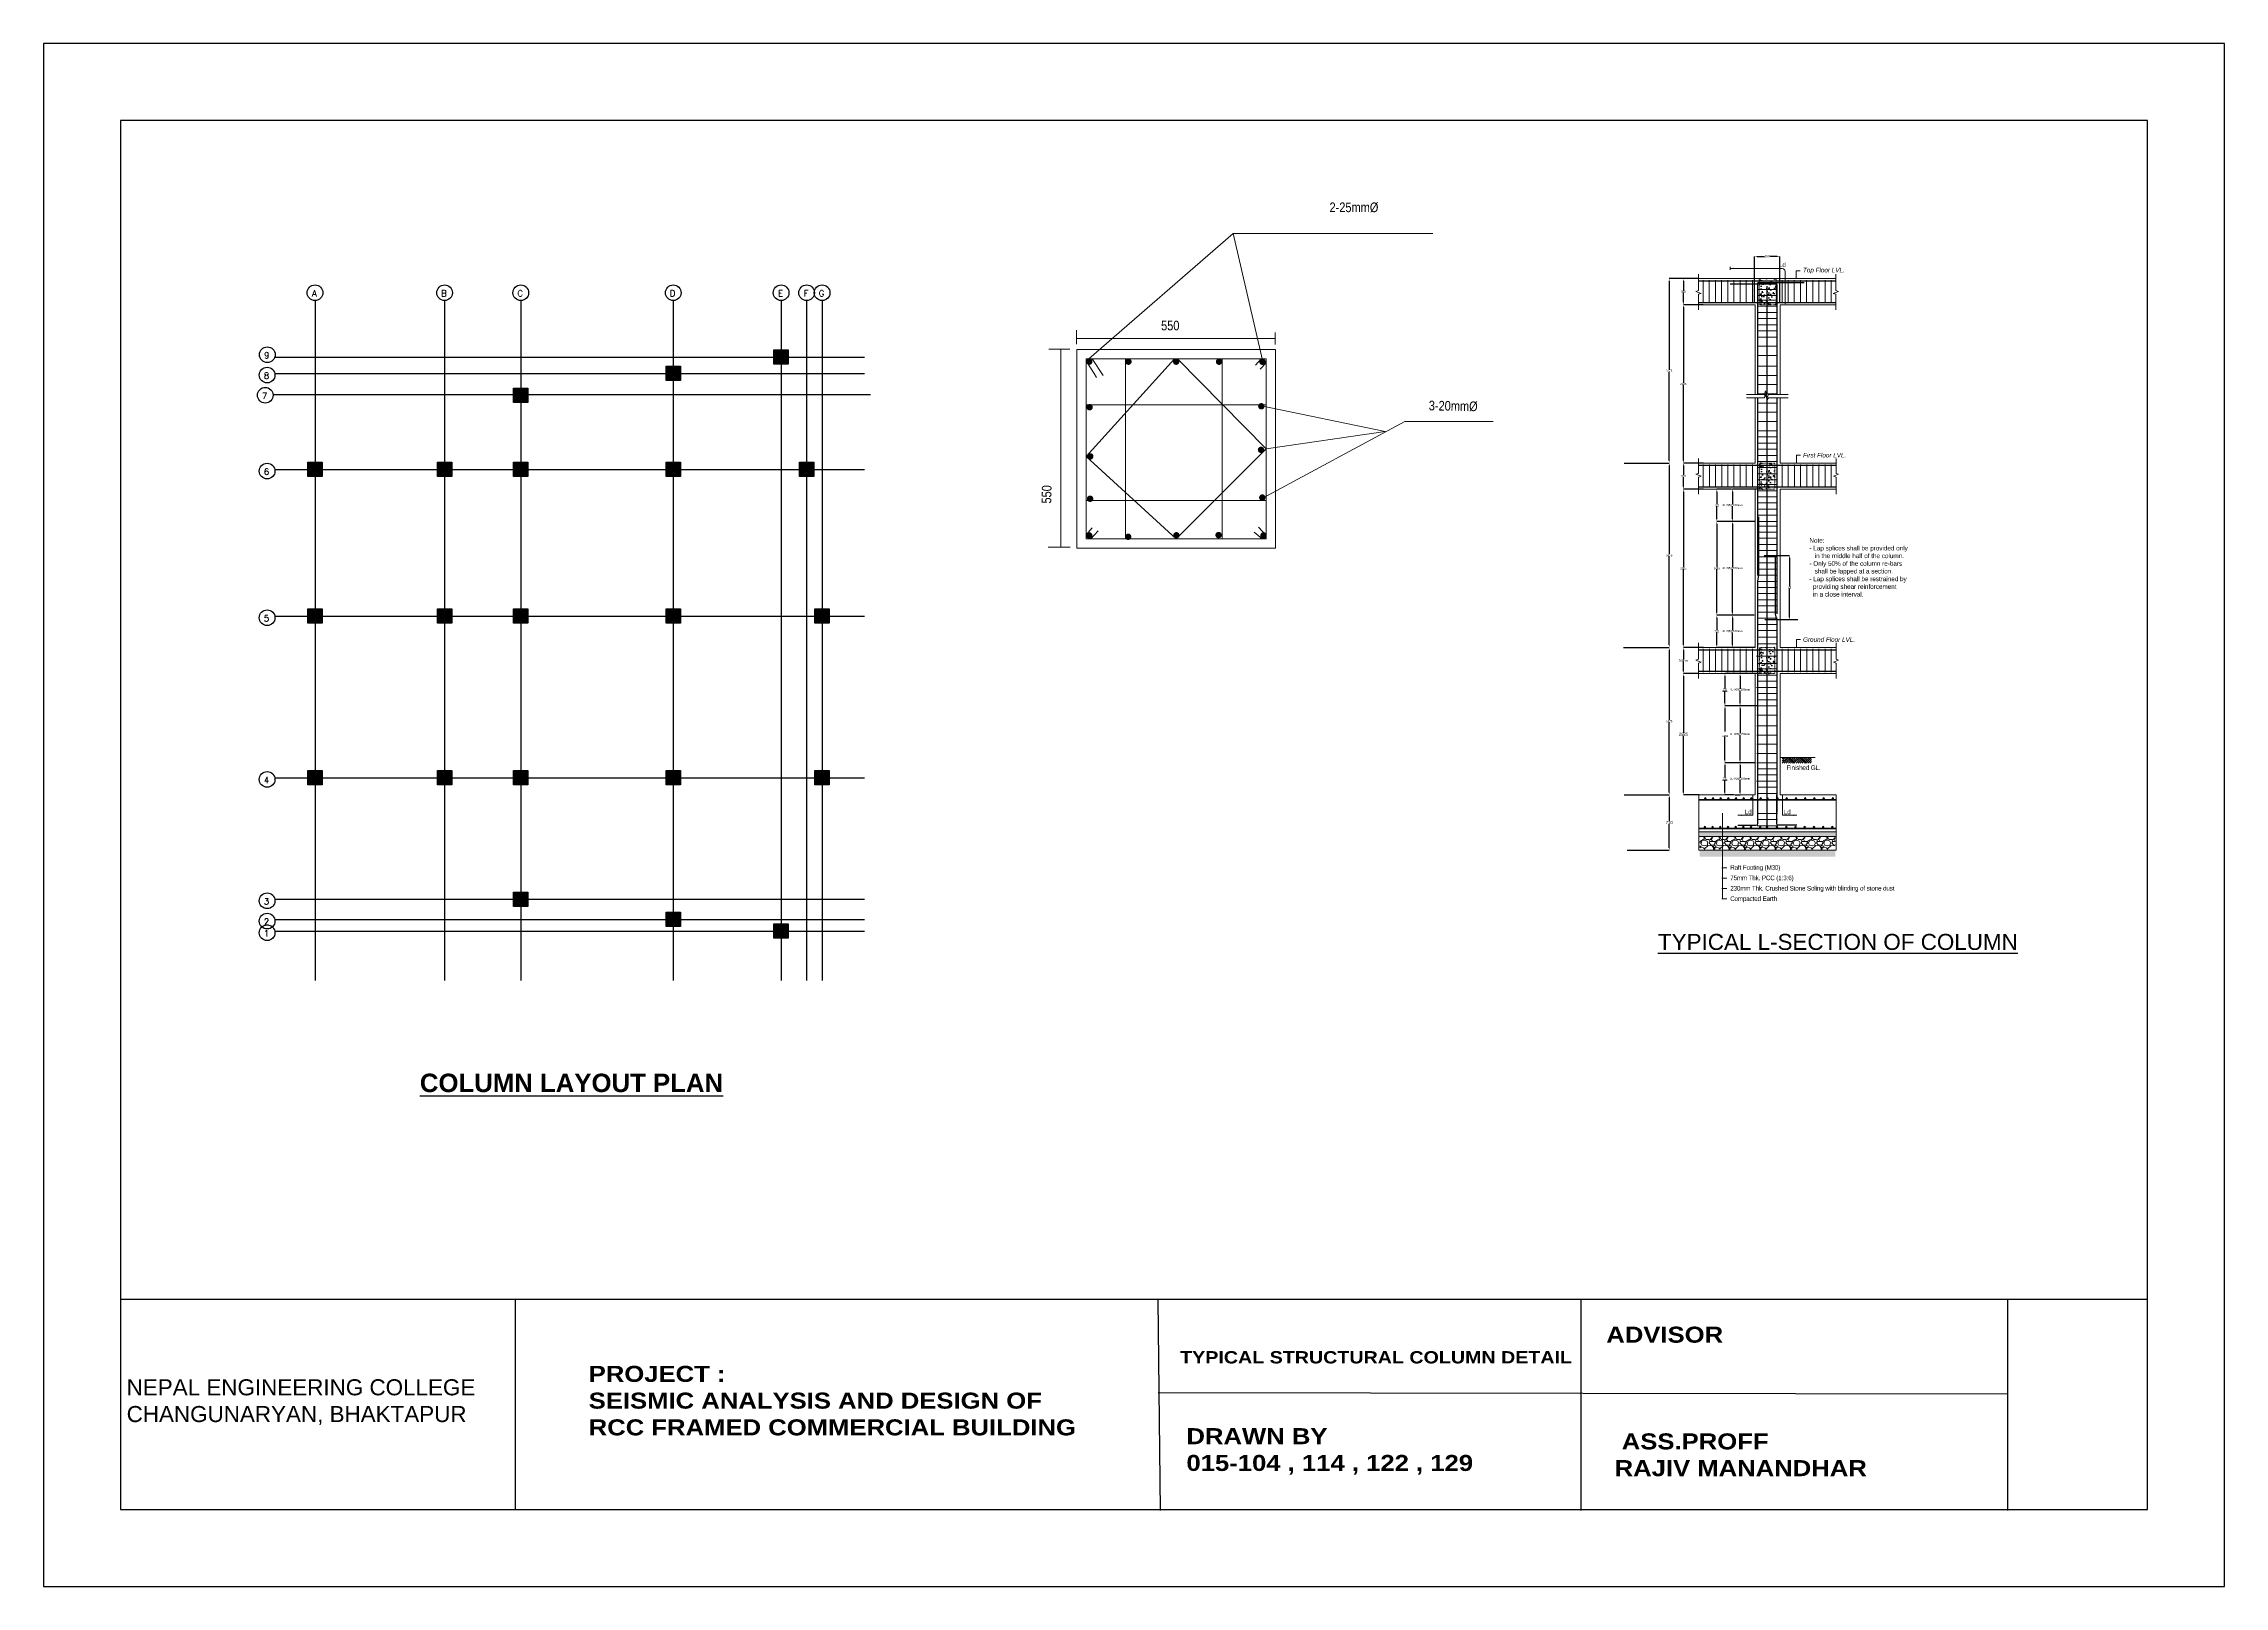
# Model space of a CAD drawing. Header units: inches. Extents: x -301229 to 1083107, y -854236 to 21026.
# Drawn here: x 691643 to 776819, y -345650 to -285418 of the extents above; entities that cross this region are included whole.
import ezdxf
from ezdxf.enums import TextEntityAlignment as Align

# ---------------------------------------------------------------- set-up
doc = ezdxf.new("R2010")
doc.units = ezdxf.units.IN
doc.header["$MEASUREMENT"] = 0
doc.linetypes.add('ACAD_ISO03W100', pattern=[30, 12, -18])
for name, color, linetype, lineweight in [('00_Beam', 30, 'Continuous', 18), ('00_Beam rebar', 5, 'Continuous', 30), ('00_Column rebar', 221, 'Continuous', 30), ('0_Dimension', 72, 'Continuous', 9), ('0_Hatch', 8, 'Continuous', 0), ('0_Raft', 202, 'Continuous', 18), ('0_Rebar-Raft', 11, 'Continuous', 35), ('0_Slab section', 21, 'Continuous', 15), ('0_Stirrup single line', 61, 'Continuous', 9), ('COLUMN', 2, 'Continuous', 9), ('dimension', 25, 'Continuous', 20), ('H-HATCH', 9, 'Continuous', 5), ('Rebar', 90, 'Continuous', 25), ('T-TEXT', 94, 'Continuous', 15), ('wall', 10, 'Continuous', 30)]:
    doc.layers.add(name, color=color, linetype=linetype, lineweight=lineweight)
doc.layers.add('00_Text', color=30, linetype='Continuous')
doc.layers.add('HATCH', color=7, linetype='Continuous')
doc.styles.add('A3GEN 1--100 0.125', font='simplex.shx', dxfattribs={"height": 5})
doc.styles.add('PUMORI', font='ARIALN.TTF')
doc.styles.add('ramon', font='arial.ttf')
doc.dimstyles.new('1_4', dxfattribs={"dimscale": 4, "dimtxt": 0.8, "dimasz": 0.5, "dimexe": 0.5, "dimexo": 1, "dimgap": 0.25, "dimtad": 1, "dimtoh": 1, "dimdec": 0, "dimzin": 3, "dimdsep": 46, "dimlunit": 3, "dimtxsty": 'PUMORI', "dimblk": 'DOTSMALL', "dimcen": 0, "dimclrd": 5, "dimclre": 5, "dimclrt": 1, "dimadec": 0, "dimazin": 0, "dimtfac": 1, "dimtdec": 0, "dimtix": 1, "dimtmove": 1, "dimatfit": 1, "dimfxl": 0.5, "dimfxlon": 1, "dimfrac": 2, "dimtolj": 1, "dimtzin": 0, "dimlwd": 5, "dimlwe": 5, "dimarcsym": 0})
doc.dimstyles.new('30 scale', dxfattribs={"dimtxt": 80, "dimasz": 100, "dimexe": 0.18, "dimexo": 0.0625, "dimgap": 0.09, "dimtad": 0, "dimtih": 1, "dimtoh": 1, "dimdec": 0, "dimlfac": 0.0333, "dimzin": 0, "dimdsep": 46, "dimlunit": 4, "dimtxsty": 'Standard', "dimcen": 0.09, "dimadec": 0, "dimazin": 0, "dimtfac": 1, "dimtdec": 0, "dimtofl": 0, "dimtmove": 0, "dimatfit": 3, "dimfxl": 1, "dimtolj": 1, "dimtzin": 0, "dimarcsym": 0})

# ---------------------------------------------------------------- blocks, each defined once
blk = doc.blocks.new('20d')
at = {"layer": 'H-HATCH'}
blk.add_hatch(color=256, dxfattribs=at).paths.add_polyline_path([(0.5, 0, 1), (-0.5, 0, 1)])
at = {"color": 1}
blk.add_circle((0, 0), 0.5, dxfattribs=at)
blk = doc.blocks.new('*D27')
at = {"layer": '0_Dimension', "color": 0, "lineweight": -2, "transparency": 16777216}
for p, q in [((753351, -308993), (755136, -308993)), ((755136, -309093), (755136, -311832)), ((755136, -314652), (755136, -311912)), ((753370, -314752), (755136, -314752))]:
    blk.add_line(p, q, dxfattribs=at)
at = {"layer": '0_Dimension', "color": 0, "transparency": 16777216}
for points in [[(755120, -309093), (755153, -309093), (755136, -308993)], [(755120, -314652), (755153, -314652), (755136, -314752)]]:
    blk.add_solid(points, dxfattribs=at)
at = {"layer": 'Defpoints', "color": 0, "transparency": 16777216}
for p in [(753351, -308993), (755136, -308993), (753369, -314752)]:
    blk.add_point(p, dxfattribs=at)
at = {"layer": '0_Dimension', "color": 0, "transparency": 16777216, "insert": (755136, -311872), "char_height": 80, "attachment_point": 5}
blk.add_mtext('\\A1;3475', dxfattribs=at)
blk = doc.blocks.new('*D28')
at = {"layer": '0_Dimension', "color": 0, "lineweight": -2, "transparency": 16777216}
for p, q in [((753370, -301793), (755136, -301793)), ((755136, -301893), (755136, -305353)), ((755136, -308893), (755136, -305433)), ((753370, -308993), (755136, -308993))]:
    blk.add_line(p, q, dxfattribs=at)
at = {"layer": '0_Dimension', "color": 0, "transparency": 16777216}
for points in [[(755120, -301893), (755153, -301893), (755136, -301793)], [(755120, -308893), (755153, -308893), (755136, -308993)]]:
    blk.add_solid(points, dxfattribs=at)
at = {"layer": 'Defpoints', "color": 0, "transparency": 16777216}
for p in [(753369, -301793), (755136, -301793), (753369, -308993)]:
    blk.add_point(p, dxfattribs=at)
at = {"layer": '0_Dimension', "color": 0, "transparency": 16777216, "insert": (755136, -305393), "char_height": 80, "attachment_point": 5}
blk.add_mtext('\\A1;3475', dxfattribs=at)
blk = doc.blocks.new('Gl')
for p, q in [((1, 0), (24.8, 0)), ((2.4, -4), (6.4, 0)), ((5.5, -0.9), (4.6, 0)), ((10.4, -4), (6.4, 0)), ((11.6, -2.8), (8.7, 0)), ((10.4, -4), (14.4, 0)), ((13, -1.4), (11.6, 0)), ((13.7, -0.7), (13, 0)), ((18.4, -4), (14.4, 0)), ((19.6, -2.8), (16.7, 0)), ((18.4, -4), (22.4, 0)), ((21, -1.4), (19.6, 0)), ((21.7, -0.7), (21, 0)), ((4.1, -2.3), (2.4, -0.6)), ((3.4, -3), (2.4, -2)), ((2.7, -3.7), (2.4, -3.4)), ((4.8, -1.6), (3.2, 0)), ((3.8, -4), (7.1, -0.7)), ((5.2, -4), (7.8, -1.4)), ((6.6, -4), (8.5, -2.1)), ((10.9, -3.5), (7.3, 0)), ((8, -4), (9.2, -2.8)), ((9.5, -4), (9.9, -3.5)), ((12.3, -2.1), (10.1, 0)), ((11.8, -4), (15.1, -0.7)), ((13.2, -4), (15.8, -1.4)), ((14.6, -4), (16.5, -2.1)), ((18.9, -3.5), (15.3, 0)), ((16, -4), (17.2, -2.8)), ((17.5, -4), (17.9, -3.5)), ((20.3, -2.1), (18.1, 0)), ((19.8, -4), (22.4, -1.4)), ((21.2, -4), (22.4, -2.8))]:
    blk.add_line(p, q)
blk = doc.blocks.new('_DotSmall')
at = {"color": 0, "linetype": 'ByBlock', "const_width": 0.5}
blk.add_lwpolyline([(-0.0625, 0, 1), (0.0625, 0, 1)], format="xyb", close=True, dxfattribs=at)
blk = doc.blocks.new('*D29')
at = {"layer": '0_Dimension', "color": 0, "lineweight": -2, "transparency": 16777216}
for p, q in [((756281, -310013), (755691, -310013)), ((755691, -310113), (755691, -312322)), ((755691, -314652), (755691, -312442)), ((756299, -314752), (755691, -314752))]:
    blk.add_line(p, q, dxfattribs=at)
at = {"layer": '0_Dimension', "color": 0, "transparency": 16777216}
for points in [[(755674, -310113), (755707, -310113), (755691, -310013)], [(755674, -314652), (755707, -314652), (755691, -314752)]]:
    blk.add_solid(points, dxfattribs=at)
at = {"layer": 'Defpoints', "color": 0, "transparency": 16777216}
for p in [(755691, -310013), (756281, -310013), (756299, -314752)]:
    blk.add_point(p, dxfattribs=at)
at = {"layer": '0_Dimension', "color": 0, "transparency": 16777216, "insert": (755691, -312382), "char_height": 80, "attachment_point": 5}
blk.add_mtext('\\A1;{\\H1.5x;2925}', dxfattribs=at)
blk = doc.blocks.new('*D30')
at = {"layer": '0_Dimension', "color": 0, "lineweight": -2, "transparency": 16777216}
for p, q in [((756468, -302813), (755691, -302813)), ((755691, -302913), (755691, -305863)), ((755691, -308893), (755691, -305943)), ((756468, -308993), (755691, -308993))]:
    blk.add_line(p, q, dxfattribs=at)
at = {"layer": '0_Dimension', "color": 0, "transparency": 16777216}
for points in [[(755674, -302913), (755707, -302913), (755691, -302813)], [(755674, -308893), (755707, -308893), (755691, -308993)]]:
    blk.add_solid(points, dxfattribs=at)
at = {"layer": 'Defpoints', "color": 0, "transparency": 16777216}
for p in [(755691, -302813), (756468, -302813), (756468, -308993)]:
    blk.add_point(p, dxfattribs=at)
at = {"layer": '0_Dimension', "color": 0, "transparency": 16777216, "insert": (755691, -305903), "char_height": 80, "attachment_point": 5}
blk.add_mtext('\\A1;2925', dxfattribs=at)
blk = doc.blocks.new('*D31')
at = {"layer": '0_Dimension', "color": 0, "lineweight": -2, "transparency": 16777216}
for p, q in [((756464, -295613), (755687, -295613)), ((755687, -295713), (755687, -298663)), ((755687, -301693), (755687, -298743)), ((756468, -301793), (755687, -301793))]:
    blk.add_line(p, q, dxfattribs=at)
at = {"layer": '0_Dimension', "color": 0, "transparency": 16777216}
for points in [[(755671, -295713), (755704, -295713), (755687, -295613)], [(755671, -301693), (755704, -301693), (755687, -301793)]]:
    blk.add_solid(points, dxfattribs=at)
at = {"layer": 'Defpoints', "color": 0, "transparency": 16777216}
for p in [(755687, -295613), (756464, -295613), (756468, -301793)]:
    blk.add_point(p, dxfattribs=at)
at = {"layer": '0_Dimension', "color": 0, "transparency": 16777216, "insert": (755687, -298703), "char_height": 80, "attachment_point": 5}
blk.add_mtext('\\A1;2925', dxfattribs=at)
blk = doc.blocks.new('*D32')
at = {"layer": '0_Dimension', "color": 0, "lineweight": -2, "transparency": 16777216}
for p, q in [((758565, -311273), (757312, -311273)), ((757313, -311373), (757313, -312276)), ((757313, -313392), (757313, -312489)), ((758489, -313492), (757312, -313492))]:
    blk.add_line(p, q, dxfattribs=at)
at = {"layer": '0_Dimension', "color": 0, "transparency": 16777216}
for points in [[(757296, -311373), (757329, -311373), (757313, -311273)], [(757296, -313392), (757329, -313392), (757313, -313492)]]:
    blk.add_solid(points, dxfattribs=at)
at = {"layer": 'Defpoints', "color": 0, "transparency": 16777216}
for p in [(757313, -311273), (758565, -311273), (758489, -313492)]:
    blk.add_point(p, dxfattribs=at)
at = {"layer": '0_Dimension', "color": 0, "transparency": 16777216, "insert": (757313, -312382), "char_height": 80, "attachment_point": 5}
blk.add_mtext('\\A1;{\\fArial Narrow|b0|i0|c0|p34;\\L\\P}1463', dxfattribs=at)
blk = doc.blocks.new('*D33')
at = {"layer": '0_Dimension', "color": 0, "lineweight": -2, "transparency": 16777216}
for p, q in [((758565, -311273), (757901, -311273)), ((757901, -311373), (757901, -312342)), ((757901, -313392), (757901, -312422)), ((758489, -313492), (757901, -313492))]:
    blk.add_line(p, q, dxfattribs=at)
at = {"layer": '0_Dimension', "color": 0, "transparency": 16777216}
for points in [[(757884, -311373), (757918, -311373), (757901, -311273)], [(757884, -313392), (757918, -313392), (757901, -313492)]]:
    blk.add_solid(points, dxfattribs=at)
at = {"layer": 'Defpoints', "color": 0, "transparency": 16777216}
for p in [(757901, -311273), (758565, -311273), (758489, -313492)]:
    blk.add_point(p, dxfattribs=at)
at = {"layer": '0_Dimension', "color": 0, "transparency": 16777216, "insert": (757901, -312382), "char_height": 80, "attachment_point": 5}
blk.add_mtext('\\A1;4L-8%%C@150mm', dxfattribs=at)
blk = doc.blocks.new('*D34')
at = {"layer": '0_Dimension', "color": 0, "lineweight": -2, "transparency": 16777216}
for p, q in [((758489, -313492), (757312, -313492)), ((757313, -313592), (757313, -314074)), ((757313, -314652), (757313, -314170)), ((757648, -314752), (757312, -314752))]:
    blk.add_line(p, q, dxfattribs=at)
at = {"layer": '0_Dimension', "color": 0, "transparency": 16777216}
for points in [[(757296, -313592), (757329, -313592), (757313, -313492)], [(757296, -314652), (757329, -314652), (757313, -314752)]]:
    blk.add_solid(points, dxfattribs=at)
at = {"layer": 'Defpoints', "color": 0, "transparency": 16777216}
for p in [(758489, -313492), (757313, -314752), (757648, -314752)]:
    blk.add_point(p, dxfattribs=at)
at = {"layer": '0_Dimension', "color": 0, "transparency": 16777216, "insert": (757313, -314122), "char_height": 80, "attachment_point": 5}
blk.add_mtext('\\A1;{\\fArial Narrow|b0|i1|c0|p34;\\L731}', dxfattribs=at)
blk = doc.blocks.new('*D35')
at = {"layer": '0_Dimension', "color": 0, "lineweight": -2, "transparency": 16777216}
for p, q in [((758489, -313492), (757901, -313492)), ((757901, -313592), (757901, -314082)), ((757901, -314652), (757901, -314162)), ((757713, -314752), (757901, -314752))]:
    blk.add_line(p, q, dxfattribs=at)
at = {"layer": '0_Dimension', "color": 0, "transparency": 16777216}
for points in [[(757884, -313592), (757918, -313592), (757901, -313492)], [(757884, -314652), (757918, -314652), (757901, -314752)]]:
    blk.add_solid(points, dxfattribs=at)
at = {"layer": 'Defpoints', "color": 0, "transparency": 16777216}
for p in [(758489, -313492), (757713, -314752), (757901, -314752)]:
    blk.add_point(p, dxfattribs=at)
at = {"layer": '0_Dimension', "color": 0, "transparency": 16777216, "insert": (757901, -314122), "char_height": 80, "attachment_point": 5}
blk.add_mtext('\\A1;4L-8%%C@100mm', dxfattribs=at)
blk = doc.blocks.new('*D36')
at = {"layer": '0_Dimension', "color": 0, "lineweight": -2, "transparency": 16777216}
for p, q in [((758714, -310013), (757312, -310013)), ((757313, -310113), (757313, -310594)), ((757313, -311173), (757313, -310691)), ((758565, -311273), (757312, -311273))]:
    blk.add_line(p, q, dxfattribs=at)
at = {"layer": '0_Dimension', "color": 0, "transparency": 16777216}
for points in [[(757296, -310113), (757329, -310113), (757313, -310013)], [(757296, -311173), (757329, -311173), (757313, -311273)]]:
    blk.add_solid(points, dxfattribs=at)
at = {"layer": 'Defpoints', "color": 0, "transparency": 16777216}
for p in [(758714, -310013), (757313, -311273), (758565, -311273)]:
    blk.add_point(p, dxfattribs=at)
at = {"layer": '0_Dimension', "color": 0, "transparency": 16777216, "insert": (757313, -310643), "char_height": 80, "attachment_point": 5}
blk.add_mtext('\\A1;{\\fArial Narrow|b0|i1|c0|p34;\\L731}', dxfattribs=at)
blk = doc.blocks.new('*D37')
at = {"layer": '0_Dimension', "color": 0, "lineweight": -2, "transparency": 16777216}
for p, q in [((758475, -310013), (757901, -310013)), ((757901, -310113), (757901, -310603)), ((757901, -311173), (757901, -310683)), ((758565, -311273), (757901, -311273))]:
    blk.add_line(p, q, dxfattribs=at)
at = {"layer": '0_Dimension', "color": 0, "transparency": 16777216}
for points in [[(757884, -310113), (757918, -310113), (757901, -310013)], [(757884, -311173), (757918, -311173), (757901, -311273)]]:
    blk.add_solid(points, dxfattribs=at)
at = {"layer": 'Defpoints', "color": 0, "transparency": 16777216}
for p in [(758475, -310013), (757901, -311273), (758565, -311273)]:
    blk.add_point(p, dxfattribs=at)
at = {"layer": '0_Dimension', "color": 0, "transparency": 16777216, "insert": (757901, -310643), "char_height": 80, "attachment_point": 5}
blk.add_mtext('\\A1;4L-8%%C@100mm', dxfattribs=at)
blk = doc.blocks.new('*D38')
at = {"layer": '0_Dimension', "color": 0, "lineweight": -2, "transparency": 16777216}
for p, q in [((758475, -304073), (757602, -304073)), ((757602, -304173), (757602, -305863)), ((757602, -307633), (757602, -305943)), ((758457, -307733), (757602, -307733))]:
    blk.add_line(p, q, dxfattribs=at)
at = {"layer": '0_Dimension', "color": 0, "transparency": 16777216}
for points in [[(757585, -304173), (757619, -304173), (757602, -304073)], [(757585, -307633), (757619, -307633), (757602, -307733)]]:
    blk.add_solid(points, dxfattribs=at)
at = {"layer": 'Defpoints', "color": 0, "transparency": 16777216}
for p in [(757602, -304073), (758475, -304073), (758457, -307733)]:
    blk.add_point(p, dxfattribs=at)
at = {"layer": '0_Dimension', "color": 0, "transparency": 16777216, "insert": (757602, -305903), "char_height": 80, "attachment_point": 5}
blk.add_mtext('\\A1;4L-8%%C@150mm', dxfattribs=at)
blk = doc.blocks.new('*D39')
at = {"layer": '0_Dimension', "color": 0, "lineweight": -2, "transparency": 16777216}
for p, q in [((758457, -307733), (757602, -307733)), ((757602, -307833), (757602, -308323)), ((757602, -308893), (757602, -308403)), ((757937, -308993), (757602, -308993))]:
    blk.add_line(p, q, dxfattribs=at)
at = {"layer": '0_Dimension', "color": 0, "transparency": 16777216}
for points in [[(757585, -307833), (757619, -307833), (757602, -307733)], [(757585, -308893), (757619, -308893), (757602, -308993)]]:
    blk.add_solid(points, dxfattribs=at)
at = {"layer": 'Defpoints', "color": 0, "transparency": 16777216}
for p in [(758457, -307733), (757602, -308993), (757937, -308993)]:
    blk.add_point(p, dxfattribs=at)
at = {"layer": '0_Dimension', "color": 0, "transparency": 16777216, "insert": (757602, -308363), "char_height": 80, "attachment_point": 5}
blk.add_mtext('\\A1;4L-8%%C@100mm', dxfattribs=at)
blk = doc.blocks.new('*D40')
at = {"layer": '0_Dimension', "color": 0, "lineweight": -2, "transparency": 16777216}
for p, q in [((758699, -302813), (757602, -302813)), ((757602, -302913), (757602, -303403)), ((757602, -303973), (757602, -303483)), ((758475, -304073), (757602, -304073))]:
    blk.add_line(p, q, dxfattribs=at)
at = {"layer": '0_Dimension', "color": 0, "transparency": 16777216}
for points in [[(757585, -302913), (757619, -302913), (757602, -302813)], [(757585, -303973), (757619, -303973), (757602, -304073)]]:
    blk.add_solid(points, dxfattribs=at)
at = {"layer": 'Defpoints', "color": 0, "transparency": 16777216}
for p in [(758699, -302813), (757602, -304073), (758475, -304073)]:
    blk.add_point(p, dxfattribs=at)
at = {"layer": '0_Dimension', "color": 0, "transparency": 16777216, "insert": (757602, -303443), "char_height": 80, "attachment_point": 5}
blk.add_mtext('\\A1;4L-8%%C@100mm', dxfattribs=at)
blk = doc.blocks.new('*D41')
at = {"layer": '0_Dimension', "color": 0, "lineweight": -2, "transparency": 16777216}
for p, q in [((758457, -307733), (756994, -307733)), ((756994, -307833), (756994, -308323)), ((756994, -308893), (756994, -308403)), ((758475, -308993), (756994, -308993))]:
    blk.add_line(p, q, dxfattribs=at)
at = {"layer": '0_Dimension', "color": 0, "transparency": 16777216}
for points in [[(756977, -307833), (757011, -307833), (756994, -307733)], [(756977, -308893), (757011, -308893), (756994, -308993)]]:
    blk.add_solid(points, dxfattribs=at)
at = {"layer": 'Defpoints', "color": 0, "transparency": 16777216}
for p in [(756994, -307733), (758457, -307733), (758475, -308993)]:
    blk.add_point(p, dxfattribs=at)
at = {"layer": '0_Dimension', "color": 0, "transparency": 16777216, "insert": (756994, -308363), "char_height": 80, "attachment_point": 5}
blk.add_mtext('\\A1;731', dxfattribs=at)
blk = doc.blocks.new('*D42')
at = {"layer": '0_Dimension', "color": 0, "lineweight": -2, "transparency": 16777216}
for p, q in [((757558, -302813), (756994, -302813)), ((756994, -302913), (756994, -303403)), ((756994, -303973), (756994, -303483)), ((758475, -304073), (756994, -304073))]:
    blk.add_line(p, q, dxfattribs=at)
at = {"layer": '0_Dimension', "color": 0, "transparency": 16777216}
for points in [[(756977, -302913), (757011, -302913), (756994, -302813)], [(756977, -303973), (757011, -303973), (756994, -304073)]]:
    blk.add_solid(points, dxfattribs=at)
at = {"layer": 'Defpoints', "color": 0, "transparency": 16777216}
for p in [(756994, -302813), (757558, -302813), (758475, -304073)]:
    blk.add_point(p, dxfattribs=at)
at = {"layer": '0_Dimension', "color": 0, "transparency": 16777216, "insert": (756994, -303443), "char_height": 80, "attachment_point": 5}
blk.add_mtext('\\A1;731', dxfattribs=at)
blk = doc.blocks.new('*D24')
at = {"layer": '0_Dimension', "color": 0, "lineweight": -2, "transparency": 16777216}
for p, q in [((756277, -294593), (755133, -294593)), ((755133, -294693), (755133, -298153)), ((755133, -301693), (755133, -298233)), ((753370, -301793), (755133, -301793))]:
    blk.add_line(p, q, dxfattribs=at)
at = {"layer": '0_Dimension', "color": 0, "transparency": 16777216}
for points in [[(755116, -294693), (755149, -294693), (755133, -294593)], [(755116, -301693), (755149, -301693), (755133, -301793)]]:
    blk.add_solid(points, dxfattribs=at)
at = {"layer": 'Defpoints', "color": 0, "transparency": 16777216}
for p in [(755133, -294593), (756277, -294593), (753369, -301793)]:
    blk.add_point(p, dxfattribs=at)
at = {"layer": '0_Dimension', "color": 0, "transparency": 16777216, "insert": (755133, -298193), "char_height": 80, "attachment_point": 5}
blk.add_mtext('\\A1;3475', dxfattribs=at)
blk = doc.blocks.new('*D25')
at = {"layer": '0_Dimension', "color": 0, "lineweight": -2, "transparency": 16777216}
for p, q in [((758475, -304073), (756994, -304073)), ((756994, -304173), (756994, -305863)), ((756994, -307633), (756994, -305943)), ((758457, -307733), (756994, -307733))]:
    blk.add_line(p, q, dxfattribs=at)
at = {"layer": '0_Dimension', "color": 0, "transparency": 16777216}
for points in [[(756977, -304173), (757011, -304173), (756994, -304073)], [(756977, -307633), (757011, -307633), (756994, -307733)]]:
    blk.add_solid(points, dxfattribs=at)
at = {"layer": 'Defpoints', "color": 0, "transparency": 16777216}
for p in [(758475, -304073), (756994, -307733), (758457, -307733)]:
    blk.add_point(p, dxfattribs=at)
at = {"layer": '0_Dimension', "color": 0, "transparency": 16777216, "insert": (756994, -305903), "char_height": 80, "attachment_point": 5}
blk.add_mtext('\\A1;1463', dxfattribs=at)
blk = doc.blocks.new('*D26')
at = {"layer": '0_Dimension', "color": 0, "lineweight": -2, "transparency": 16777216}
for p, q in [((758472, -295509), (758472, -293724)), ((758572, -293724), (758862, -293724)), ((759352, -293724), (759062, -293724)), ((759452, -295509), (759452, -293724))]:
    blk.add_line(p, q, dxfattribs=at)
at = {"layer": '0_Dimension', "color": 0, "transparency": 16777216}
for points in [[(758572, -293707), (758572, -293740), (758472, -293724)], [(759352, -293707), (759352, -293740), (759452, -293724)]]:
    blk.add_solid(points, dxfattribs=at)
at = {"layer": 'Defpoints', "color": 0, "transparency": 16777216}
for p in [(759452, -293724), (758472, -295509), (759452, -295509)]:
    blk.add_point(p, dxfattribs=at)
at = {"layer": '0_Dimension', "color": 0, "transparency": 16777216, "insert": (758962, -293724), "char_height": 80, "attachment_point": 5}
blk.add_mtext('\\A1;550', dxfattribs=at)
blk = doc.blocks.new('*D43')
at = {"layer": '0_Dimension', "color": 0, "lineweight": -2, "ltscale": 0.25, "transparency": 16777216}
for p, q in [((753487, -314752), (755136, -314752)), ((755136, -314852), (755136, -315772)), ((755136, -316813), (755136, -315892)), ((753487, -316913), (755136, -316913))]:
    blk.add_line(p, q, dxfattribs=at)
at = {"layer": '0_Dimension', "color": 0, "ltscale": 0.25, "transparency": 16777216}
for points in [[(755120, -314852), (755153, -314852), (755136, -314752)], [(755120, -316813), (755153, -316813), (755136, -316913)]]:
    blk.add_solid(points, dxfattribs=at)
at = {"layer": 'Defpoints', "color": 0, "ltscale": 0.25, "transparency": 16777216}
for p in [(753487, -314752), (753487, -316913), (755136, -316913)]:
    blk.add_point(p, dxfattribs=at)
at = {"layer": '0_Dimension', "color": 0, "ltscale": 0.25, "transparency": 16777216, "insert": (755136, -315832), "char_height": 80, "attachment_point": 5}
blk.add_mtext('\\A1;{\\H1.5x;710}', dxfattribs=at)
blk = doc.blocks.new('*D44')
at = {"layer": '0_Dimension', "color": 0, "lineweight": -2, "ltscale": 0.25, "transparency": 16777216}
for p, q in [((756277, -294593), (755687, -294593)), ((755687, -294693), (755687, -295062)), ((755687, -295513), (755687, -295143)), ((756277, -295613), (755687, -295613))]:
    blk.add_line(p, q, dxfattribs=at)
at = {"layer": '0_Dimension', "color": 0, "ltscale": 0.25, "transparency": 16777216}
for points in [[(755671, -294693), (755704, -294693), (755687, -294593)], [(755671, -295513), (755704, -295513), (755687, -295613)]]:
    blk.add_solid(points, dxfattribs=at)
at = {"layer": 'Defpoints', "color": 0, "ltscale": 0.25, "transparency": 16777216}
for p in [(756277, -294593), (755687, -295613), (756277, -295613)]:
    blk.add_point(p, dxfattribs=at)
at = {"layer": '0_Dimension', "color": 0, "ltscale": 0.25, "transparency": 16777216, "insert": (755687, -295103), "char_height": 80, "attachment_point": 5}
blk.add_mtext('\\A1;550', dxfattribs=at)
blk = doc.blocks.new('*D45')
at = {"layer": '0_Dimension', "color": 0, "lineweight": -2, "ltscale": 0.25, "transparency": 16777216}
for p, q in [((756277, -301793), (755687, -301793)), ((755687, -301893), (755687, -302263)), ((755687, -302713), (755687, -302343)), ((756277, -302813), (755687, -302813))]:
    blk.add_line(p, q, dxfattribs=at)
at = {"layer": '0_Dimension', "color": 0, "ltscale": 0.25, "transparency": 16777216}
for points in [[(755671, -301893), (755704, -301893), (755687, -301793)], [(755671, -302713), (755704, -302713), (755687, -302813)]]:
    blk.add_solid(points, dxfattribs=at)
at = {"layer": 'Defpoints', "color": 0, "ltscale": 0.25, "transparency": 16777216}
for p in [(756277, -301793), (755687, -302813), (756277, -302813)]:
    blk.add_point(p, dxfattribs=at)
at = {"layer": '0_Dimension', "color": 0, "ltscale": 0.25, "transparency": 16777216, "insert": (755687, -302303), "char_height": 80, "attachment_point": 5}
blk.add_mtext('\\A1;550', dxfattribs=at)
blk = doc.blocks.new('*D46')
at = {"layer": '0_Dimension', "color": 0, "lineweight": -2, "ltscale": 0.25, "transparency": 16777216}
for p, q in [((756281, -308993), (755691, -308993)), ((755691, -309093), (755691, -309463)), ((755691, -309913), (755691, -309543)), ((756281, -310013), (755691, -310013))]:
    blk.add_line(p, q, dxfattribs=at)
at = {"layer": '0_Dimension', "color": 0, "ltscale": 0.25, "transparency": 16777216}
for points in [[(755674, -309093), (755707, -309093), (755691, -308993)], [(755674, -309913), (755707, -309913), (755691, -310013)]]:
    blk.add_solid(points, dxfattribs=at)
at = {"layer": 'Defpoints', "color": 0, "ltscale": 0.25, "transparency": 16777216}
for p in [(756281, -308993), (755691, -310013), (756281, -310013)]:
    blk.add_point(p, dxfattribs=at)
at = {"layer": '0_Dimension', "color": 0, "ltscale": 0.25, "transparency": 16777216, "insert": (755691, -309503), "char_height": 80, "attachment_point": 5}
blk.add_mtext('\\A1;550mm', dxfattribs=at)
blk = doc.blocks.new('*D47')
at = {"layer": '0_Dimension', "color": 0, "lineweight": -2, "transparency": 16777216}
for p, q in [((758839, -305397), (759839, -305397)), ((759839, -305497), (759839, -306615)), ((759839, -307813), (759839, -306695)), ((760154, -307913), (759839, -307913))]:
    blk.add_line(p, q, dxfattribs=at)
at = {"layer": '0_Dimension', "color": 0, "transparency": 16777216}
for points in [[(759822, -305497), (759855, -305497), (759839, -305397)], [(759822, -307813), (759855, -307813), (759839, -307913)]]:
    blk.add_solid(points, dxfattribs=at)
at = {"layer": 'Defpoints', "color": 0, "transparency": 16777216}
for p in [(758838, -305397), (759839, -307913), (760154, -307913)]:
    blk.add_point(p, dxfattribs=at)
at = {"layer": '0_Dimension', "color": 0, "transparency": 16777216, "insert": (759839, -306655), "char_height": 80, "attachment_point": 5}
blk.add_mtext('\\A1;Ld', dxfattribs=at)
blk = doc.blocks.new('col 14x14')
at = {"linetype": 'Continuous'}
h = blk.add_hatch(color=253, dxfattribs=at)
h.dxf.hatch_style = 1
h.paths.add_polyline_path([(-7, 7), (7, 7), (7, -7), (-7, -7)])
at = {"color": 3, "linetype": 'Continuous'}
blk.add_lwpolyline([(-7, 7), (7, 7), (7, -7), (-7, -7)], close=True, dxfattribs=at)
blk = doc.blocks.new('grid')
at = {"layer": 'wall', "color": 3}
blk.add_circle((0, 7.7), 7.66, dxfattribs=at)
at = {"color": 2, "linetype": 'Continuous', "style": 'A3GEN 1--100 0.125'}
blk.add_attdef('1', text='', height=6, dxfattribs=at).set_placement((-0.6, 7.1), align=Align.MIDDLE_CENTER)
blk = doc.blocks.new('25mm dia bar')
at = {"layer": '00_Beam rebar', "const_width": 0.5}
blk.add_lwpolyline([(-0.25, 0, 1), (0.25, 0, 1)], format="xyb", close=True, dxfattribs=at)

msp = doc.modelspace()

# ---------------------------------------------------------------- hatches: boundary and pattern name
at = {"layer": '0_Hatch'}
h = msp.add_hatch(dxfattribs=at)
h.set_pattern_fill('GRAVEL', color=256, scale=600, style=0)
h.set_pattern_definition([(228.0128, (-1017254.145, 529365.672), (-4799.9989393, -5400.000805), [80.7216, -7991.4528]), (184.9697, (-1017308.145, 529305.672), (7200.0006309, 599.9947842), [138.5208, -13713.555]), (132.5104, (-1017446.145, 529293.672), (5999.994431, -6600.0052043), [97.6728, -9669.6192]), (267.2737, (-1017680.145, 529143.672), (599.99761064, 12000.000177), [126.1428, -12488.1348]), (292.8337, (-1017686.145, 529017.672), (-3000.00594326, 7199.99784707), [123.693, -12245.6238]), (357.2737, (-1017638.145, 528903.672), (-12000.000177, 599.99761064), [126.1428, -12488.1348]), (37.6942, (-1017512.145, 528897.672), (-7800.00440737, -5999.9942431), [166.8174, -16514.9094]), (72.2553, (-1017380.145, 528999.672), (4200.00645762, 13199.99773874), [157.4928, -15591.7926]), (121.4296, (-1017332.145, 529149.672), (-4800.0049405, 7799.9970219), [126.57, -12530.4438]), (175.2364, (-1017398.145, 529257.67), (6600.0005678, -599.9949196), [144.4992, -7080.4578]), (222.3974, (-1017542.145, 529269.672), (-7200.00441064, -6599.9952492), [186.8688, -18500.025]), (138.8141, (-1017086.145, 529137.67), (-4200.0017681, 3599.998388), [63.7806, -6314.3064]), (171.4692, (-1017134.145, 529179.672), (7799.9989709, -1200.00474602), [121.3422, -12012.9066]), (225, (-1017254.14, 529197.67), (-7e-14, -600.00019), [84.8526, -763.6752]), (203.1986, (-1017296.145, 529269.67), (2999.9998384, 1200.0007952), [45.6948, -4523.769]), (291.8014, (-1017338.14, 529251.67), (-599.999946, 1800.000164), [64.6218, -3166.4772]), (30.9638, (-1017314.14, 529191.67), (1799.9988134, 1200.00149), [104.9574, -3393.6138]), (161.5651, (-1017224.14, 529245.67), (1200.00026, -599.999042), [75.8946, -1821.4722]), (16.3895, (-1017686.145, 529251.672), (6000.00131905, 1799.9956259), [106.32, -10525.707]), (70.3462, (-1017584.145, 529281.672), (-2399.9971484, -6600.0012814), [89.1966, -8830.4448]), (293.1986, (-1017224.145, 529365.67), (-1200.0007952, 2999.9998384), [91.389, -4478.0748]), (343.6105, (-1017188.145, 529281.672), (-6000.00131905, 1799.9956259), [106.32, -10525.707]), (339.444, (-1017686.145, 528879.67), (-3000.0011067, 1199.9975979), [102.528, -5023.8744]), (294.7751, (-1017590.145, 528843.672), (-2999.99531355, 6600.0020531), [85.9068, -8504.7858]), (66.8014, (-1017218.145, 528765.67), (1200.0007952, 2999.9998384), [91.389, -4478.0748]), (17.354, (-1017182.145, 528849.672), (-7800.00121146, -2399.99670136), [100.5786, -9957.2544]), (69.444, (-1017512.145, 528765.67), (-1199.9975979, -3000.0011067), [51.264, -5075.1384]), (101.3099, (-1017254.14, 528765.67), (-599.998579, 2400.000451), [30.594, -3028.8174]), (165.9638, (-1017260.14, 528795.67), (1800.000328, -599.998834), [123.693, -2350.17]), (186.009, (-1017380.145, 528825.672), (5999.99985054, 599.9995905), [114.63, -11348.3538]), (303.6901, (-1017314.14, 529137.67), (-600.000801, 1199.999735), [86.5332, -2076.7974]), (353.1572, (-1017266.145, 529065.672), (10199.9996193, -1200.00479875), [151.0764, -14956.5378]), (60.9454, (-1017116.145, 529047.67), (-2400.0000163, -4200.0002307), [61.7736, -6115.6044]), (90, (-1017086.14, 529101.7), (-600, 600), [36, -564]), (120.2564, (-1017392.145, 528843.672), (2399.9969321, -4200.0014735), [83.3544, -8252.112]), (48.0128, (-1017434.145, 528915.672), (4799.9989393, 5400.000805), [161.4432, -7910.7312]), (0, (-1017326.14, 529035.7), (600, 600), [156, -444]), (325.3048, (-1017170.145, 529035.672), (-5999.9965554, 4200.00516576), [94.8684, -9391.9644]), (254.0546, (-1017092.145, 528981.67), (-599.9999336, -2400.000076), [87.3612, -4280.7048]), (207.646, (-1017116.145, 528897.672), (-11399.9974843, -6000.0046279), [142.239, -14081.6844]), (175.4261, (-1017242.145, 528831.672), (-7800.000335, 599.9968807), [150.4794, -14897.4444])])
h.paths.add_polyline_path([(761619.71, -316912.6), (761619.71, -316372.6), (756328.88, -316372.6), (756328.88, -316912.6)])
h = msp.add_hatch(dxfattribs=at)
h.set_pattern_fill('EARTH', color=8, scale=300, angle=45, style=0)
h.set_pattern_definition([(45, (58324847583.71, 1111135.485), (7e-15, 106.06601717798), [75, -75]), (45, (58324847563.824, 1111155.37), (7e-15, 106.06601717798), [75, -75]), (45, (58324847543.94, 1111175.26), (7e-15, 106.06601717798), [75, -75]), (135, (58324847543.94, 1111188.52), (-106.06601717798, 1e-14), [75, -75]), (135, (58324847563.824, 1111208.405), (-106.06601717798, 1e-14), [75, -75]), (135, (58324847583.71, 1111228.29), (-106.06601717798, 1e-14), [75, -75])])
h.paths.add_polyline_path([(761619.71, -317158.96), (761619.71, -316912.6), (756328.88, -316912.6), (756328.88, -317158.96)])
at = {"layer": 'HATCH'}
h = msp.add_hatch(dxfattribs=at)
h.set_pattern_fill('AR-CONC', color=253, scale=60, angle=180, style=0)
h.set_pattern_definition([(230, (1478674.53, 126791.3), (-430.35611, 37.65128), [45, -495]), (175, (1478674.53, 126791.3), (83.2508, -451.31528), [36, -396]), (280.4514, (1478638.67, 126794.44), (-347.10563, -413.66373), [38.24411, -420.68527]), (226.1842, (1478674.53, 126671.3), (-640.34463, 99.3114), [67.5, -742.5]), (276.6356, (1478621.17, 126679.6), (-560.7976, -584.4707), [57.36617, -631.0278]), (171.1842, (1478674.5, 126671.3), (-560.79717, -584.47116), [54, -594]), (201, (1478614.53, 126701.3), (-358.14423, 241.57133), [45, -495]), (146, (1478614.53, 126701.3), (-145.9892, -435.09003), [36, -396]), (251.4514, (1478584.7, 126721.43), (-504.13358, -193.5183), [38.24411, -420.68527]), (217.5, (1478674.53, 126791.3), (-7.295913, -199.736312), [0, -391.2, 0, -402, 0, -397.5]), (187.5, (1478674.53, 126791.3), (-157.84172, -236.647027), [0, -229.2, 0, -382.2, 0, -151.5]), (147.5, (1478808.33, 126791.3), (-320.293462, 13.532923), [0, -150, 0, -468, 0, -621]), (137.5, (1478868.33, 126791.3), (-349.9117, -60.06299), [0, -195, 0, -310.8, 0, -441])])
h.paths.add_polyline_path([(758650.58, -294592.58), (759310.58, -294592.58), (759310.58, -295612.58), (758650.58, -295612.58)])
h = msp.add_hatch(dxfattribs=at)
h.set_pattern_fill('AR-CONC', color=253, scale=60, angle=180, style=0)
h.set_pattern_definition([(230, (1478679.14, 119651.28), (-430.35611, 37.65128), [45, -495]), (175, (1478679.14, 119651.3), (83.2508, -451.31528), [36, -396]), (280.4514, (1478643.28, 119654.4), (-347.10563, -413.66373), [38.24411, -420.68527]), (226.1842, (1478679.14, 119531.3), (-640.34463, 99.3114), [67.5, -742.5]), (276.6356, (1478625.8, 119539.56), (-560.7976, -584.4707), [57.36617, -631.0278]), (171.1842, (1478679.14, 119531.3), (-560.79717, -584.47116), [54, -594]), (201, (1478619.14, 119561.28), (-358.14423, 241.57133), [45, -495]), (146, (1478619.14, 119561.3), (-145.9892, -435.09003), [36, -396]), (251.4514, (1478589.3, 119581.4), (-504.13358, -193.5183), [38.24411, -420.68527]), (217.5, (1478679.14, 119651.28), (-7.295913, -199.736312), [0, -391.2, 0, -402, 0, -397.5]), (187.5, (1478679.14, 119651.28), (-157.84172, -236.647027), [0, -229.2, 0, -382.2, 0, -151.5]), (147.5, (1478812.94, 119651.28), (-320.293462, 13.532923), [0, -150, 0, -468, 0, -621]), (137.5, (1478872.94, 119651.28), (-349.9117, -60.06299), [0, -195, 0, -310.8, 0, -441])])
h.paths.add_polyline_path([(758655.2, -301792.6), (759255.2, -301792.6), (759255.2, -302812.6), (758655.2, -302812.6)])
h = msp.add_hatch(dxfattribs=at)
h.set_pattern_fill('AR-CONC', color=253, scale=60, angle=180, style=0)
h.set_pattern_definition([(230, (1478679.14, 112391.28), (-430.35611, 37.65128), [45, -495]), (175, (1478679.14, 112391.3), (83.2508, -451.31528), [36, -396]), (280.4514, (1478643.28, 112394.4), (-347.10563, -413.66373), [38.24411, -420.68527]), (226.1842, (1478679.14, 112271.3), (-640.34463, 99.3114), [67.5, -742.5]), (276.6356, (1478625.8, 112279.56), (-560.7976, -584.4707), [57.36617, -631.0278]), (171.1842, (1478679.14, 112271.3), (-560.79717, -584.47116), [54, -594]), (201, (1478619.14, 112301.28), (-358.14423, 241.57133), [45, -495]), (146, (1478619.14, 112301.3), (-145.9892, -435.09003), [36, -396]), (251.4514, (1478589.3, 112321.4), (-504.13358, -193.5183), [38.24411, -420.68527]), (217.5, (1478679.14, 112391.28), (-7.295913, -199.736312), [0, -391.2, 0, -402, 0, -397.5]), (187.5, (1478679.14, 112391.28), (-157.84172, -236.647027), [0, -229.2, 0, -382.2, 0, -151.5]), (147.5, (1478812.94, 112391.28), (-320.293462, 13.532923), [0, -150, 0, -468, 0, -621]), (137.5, (1478872.94, 112391.28), (-349.9117, -60.06299), [0, -195, 0, -310.8, 0, -441])])
h.paths.add_polyline_path([(758655.2, -308992.6), (759255.2, -308992.6), (759255.2, -310012.6), (758655.2, -310012.6)])
h = msp.add_hatch(dxfattribs=at)
h.set_pattern_fill('AR-CONC', color=253, scale=30, angle=179.9982833, style=0)
h.set_pattern_definition([(229.998283, (722220.32, -633005.92), (-215.17749, 18.83209), [22.5, -247.5]), (174.99828, (722220.32, -633005.92), (41.61864, -225.65889), [18, -198]), (280.44968, (722202.39, -633004.35), (-173.55901, -206.82666), [19.12206, -210.34263]), (226.18248, (722220.32, -633065.92), (-320.17083, 49.6653), [33.75, -371.25]), (276.63388, (722193.64, -633061.8), (-280.40757, -292.22696), [28.6831, -315.5139]), (171.18248, (722220.32, -633065.92), (-280.40734, -292.22718), [27, -297]), (200.998283, (722190.32, -633050.92), (-179.0685, 120.79103), [22.5, -247.5]), (145.99828, (722190.32, -633050.92), (-73.00112, -217.54283), [18, -198]), (251.44968, (722175.4, -633040.86), (-252.06969, -96.7516), [19.12206, -210.34263]), (217.498283, (722220.32, -633005.92), (-3.650949, -99.868047), [0, -195.6, 0, -201, 0, -198.75]), (187.498283, (722220.32, -633005.92), (-78.924406, -118.32115), [0, -114.6, 0, -191.1, 0, -75.75]), (147.498283, (722287.22, -633005.926), (-160.146528, 6.77126), [0, -75, 0, -234, 0, -310.5]), (137.498283, (722317.22, -633005.93), (-174.95675, -30.02625), [0, -97.5, 0, -155.4, 0, -220.5])])
h.paths.add_polyline_path([(756324.8, -316192.6), (756324.8, -316372.6), (761619.71, -316372.6), (761619.71, -316192.6)])

# ---------------------------------------------------------------- linework, layer by layer
for p, q in [((702242.85, -295453.17), (702242.85, -321993.69)), ((707303.84, -295453.17), (707303.84, -321993.69)), ((710281.15, -295453.17), (710281.15, -321993.69)), ((716235.77, -295453.17), (716235.77, -321993.69)), ((720447.58, -295453.17), (720447.58, -321993.69)), ((721445.11, -295453.17), (721445.11, -321993.69)), ((722050.43, -295453.17), (722050.43, -321993.69)), ((700672.65, -297656.44), (723698.3, -297656.44)), ((700672.65, -298294.5), (723698.3, -298294.5)), ((700604.76, -299111.97), (723936.9, -299111.97)), ((700672.65, -302043.77), (723698.3, -302043.77)), ((700672.65, -307767.66), (723698.3, -307767.66)), ((759838.78, -307912.6), (758875.2, -307912.6)), ((700672.65, -314082.18), (723698.3, -314082.18)), ((700672.65, -318820.69), (723698.3, -318820.69)), ((700672.65, -319613.8), (723698.3, -319613.8)), ((700672.65, -320067.72), (723698.3, -320067.72)), ((694642.82, -334431.42), (773818.82, -334431.42)), ((710068.82, -342650.42), (710068.82, -334431.42)), ((735267.8, -342684.91), (735180.41, -334466.38)), ((751699.8, -342684.91), (751699.8, -334465.91)), ((768355.8, -342684.91), (768355.8, -334465.91)), ((735180.41, -338079.38), (768355.8, -338133.29))]:
    msp.add_line(p, q)
for points in [[(691642.82, -345650.42), (776818.82, -345650.42), (776818.82, -285418.42), (691642.82, -285418.42)], [(694642.82, -342650.42), (773818.82, -342650.42), (773818.82, -288418.42), (694642.82, -288418.42)]]:
    msp.add_lwpolyline(points, close=True)
at = {"layer": '00_Beam', "color": 12, "linetype": 'ACAD_ISO03W100', "lineweight": 18, "ltscale": 0.25}
for points in [[(758650.58, -294592.58), (759310.58, -294592.58), (759310.58, -295612.58), (758650.58, -295612.58)], [(758655.2, -301792.6), (759255.2, -301792.6), (759255.2, -302812.6), (758655.2, -302812.6)], [(758655.2, -308992.6), (759255.2, -308992.6), (759255.2, -310012.6), (758655.2, -310012.6)]]:
    msp.add_lwpolyline(points, close=True, dxfattribs=at)
at = {"layer": '00_Beam rebar'}
for points in [[(756277.23, -294682.58), (761646.26, -294682.58)], [(756277.23, -295522.58), (761646.26, -295522.58)], [(756280.68, -301882.6), (761649.71, -301882.6)], [(756280.68, -302722.6), (761649.71, -302722.6)], [(756280.68, -309082.6), (761649.71, -309082.6)], [(756280.68, -309922.6), (761649.71, -309922.6)]]:
    msp.add_lwpolyline(points, dxfattribs=at)
at = {"layer": '00_Column rebar'}
for points in [[(757511.74, -294802.58), (759301.74, -294802.58, -0.33962387), (759335.2, -294832.58), (759335.2, -299122.6)], [(758595.2, -299122.6), (758595.2, -294772.58, -0.50277121), (758621.74, -294742.58), (760411.74, -294742.58)], [(757815.2, -315930.93), (758535.2, -315930.93, 0.41421356), (758595.2, -315870.93), (758595.2, -314751.91)], [(760115.2, -315930.93), (759395.2, -315930.93, -0.41421356), (759335.2, -315870.93), (759335.2, -314751.91)]]:
    msp.add_lwpolyline(points, format="xyb", dxfattribs=at)
for points in [[(758965.2, -299122.6), (758965.2, -294890.98)], [(758595.2, -301792.6), (758595.2, -299242.6)], [(758965.2, -301792.6), (758965.2, -299242.6)], [(759335.2, -299242.6), (759335.2, -301792.6)], [(758595.2, -306173.84), (758595.2, -301792.6)], [(758965.2, -315974.19), (758965.2, -301792.6)], [(759335.2, -301792.6), (759335.2, -307678.64)], [(758595.2, -306408.22), (758640.2, -306172.6), (758640.2, -303892.6)], [(759335.2, -307912.6), (759290.2, -307676.99), (759290.2, -305396.99)], [(758595.2, -315421.97), (758595.2, -306408.22)], [(759335.2, -307912.6), (759335.2, -315421.97)]]:
    msp.add_lwpolyline(points, dxfattribs=at)
at = {"layer": '0_Dimension'}
for p, q in [((758404.57, -314751.91), (758404.57, -315547.06)), ((759562.21, -314751.91), (759562.21, -315547.06)), ((757815.2, -315547.06), (758404.57, -315547.06)), ((760115.2, -315547.06), (759562.21, -315547.06))]:
    msp.add_line(p, q, dxfattribs=at)
msp.add_lwpolyline([(757511.74, -294135.49), (757511.74, -294255.49)], dxfattribs=at)
msp.add_lwpolyline([(759665.73, -295579.44), (759665.73, -294315.49, 0.41421356), (759545.73, -294195.49), (757511.74, -294195.49)], format="xyb", dxfattribs=at)
for points in [[(757661.74, -294220.49), (757661.74, -294170.49), (757511.74, -294195.49)], [(759690.73, -295462.58), (759640.73, -295462.58), (759665.73, -295612.58)], [(758429.57, -314901.91), (758379.57, -314901.91), (758404.57, -314751.91)], [(759537.21, -314901.91), (759587.21, -314901.91), (759562.21, -314751.91)], [(757965.2, -315572.06), (757965.2, -315522.06), (757815.2, -315547.06)], [(759965.2, -315572.06), (759965.2, -315522.06), (760115.2, -315547.06)]]:
    msp.add_solid(points, dxfattribs=at)
at = {"layer": '0_Hatch', "linetype": 'Continuous'}
for points in [[(756277.23, -295805.17), (756277.23, -295205.73), (756380.26, -295168.23), (756174.2, -295093.23), (756277.23, -295055.73), (756277.23, -294419.06)], [(761646.26, -295805.17), (761646.26, -295205.73), (761543.23, -295168.23), (761749.29, -295093.23), (761646.26, -295055.73), (761646.26, -294419.06)], [(758154.52, -299122.6), (758855.65, -299122.6), (758889.93, -298976.78), (758962.16, -299230.34), (759014.74, -299122.6), (759775.88, -299122.6)], [(758154.52, -299242.6), (758855.65, -299242.6), (758883.2, -299108.21), (758955.78, -299322), (759014.74, -299242.6), (759775.88, -299242.6)], [(756280.68, -303005.19), (756280.68, -302345.75), (756383.71, -302308.25), (756177.65, -302233.25), (756280.68, -302195.75), (756280.68, -301619.08)], [(761649.71, -303005.19), (761649.71, -302345.75), (761546.68, -302308.25), (761752.74, -302233.25), (761649.71, -302195.75), (761649.71, -301619.08)], [(756280.68, -310205.19), (756280.68, -309605.75), (756383.71, -309568.25), (756177.65, -309493.25), (756280.68, -309455.75), (756280.68, -308819.08)], [(761649.71, -310205.19), (761649.71, -309605.75), (761546.68, -309568.25), (761752.74, -309493.25), (761649.71, -309455.75), (761649.71, -308819.08)]]:
    msp.add_lwpolyline(points, dxfattribs=at)
at = {"layer": '0_Hatch', "color": 8}
for points in [[(759733.26, -294592.58), (759973.26, -294592.58)], [(759736.71, -301792.6), (759976.71, -301792.6)], [(759736.71, -301792.6), (759976.71, -301792.6)], [(759736.71, -308992.6), (759976.71, -308992.6)]]:
    msp.add_lwpolyline(points, dxfattribs=at)
at = {"layer": '0_Raft'}
for p, q in [((756294.8, -314751.91), (756294.8, -316912.6)), ((761649.71, -314752.07), (761649.71, -316912.76))]:
    msp.add_line(p, q, dxfattribs=at)
for points in [[(756277.23, -294592.58), (758871.74, -294592.58)], [(758871.74, -294592.58), (761646.26, -294592.58)], [(756277.23, -295612.58), (758493.39, -295612.58)], [(759474.26, -295612.58), (761646.26, -295612.58)], [(756280.68, -301792.6), (758493.39, -301792.6)], [(756280.68, -301792.6), (758493.39, -301792.6)], [(759473.39, -301792.6), (761649.71, -301792.6)], [(759473.39, -301792.6), (761649.71, -301792.6)], [(756280.68, -302812.6), (758493.39, -302812.6)], [(759473.39, -302812.6), (761649.71, -302812.6)], [(756280.68, -308992.6), (758493.39, -308992.6)], [(759473.39, -308992.6), (761649.71, -308992.6)], [(756280.68, -310012.6), (758493.39, -310012.6)], [(759473.39, -310012.6), (761649.71, -310012.6)], [(756298.88, -314751.91), (758493.39, -314751.91)], [(759473.39, -314751.91), (761649.71, -314751.91)], [(756294.8, -316192.6), (761649.71, -316192.6)], [(756294.8, -316372.6), (761649.71, -316372.6)], [(756294.8, -316912.6), (761649.71, -316912.6)]]:
    msp.add_lwpolyline(points, dxfattribs=at)
at = {"layer": '0_Rebar-Raft'}
for points in [[(761649.71, -314944.09), (756298.88, -314943.93)], [(756294.8, -316063.71), (761649.71, -316063.71)]]:
    msp.add_lwpolyline(points, dxfattribs=at)
at = {"layer": '0_Slab section'}
for p, q in [((732465.95, -297723.1), (738109.81, -292835.04)), ((738109.81, -292835.04), (739245.1, -297774.96)), ((738109.81, -292835.04), (745907.18, -292835.04)), ((731984.58, -296927.79), (731984.58, -296608.2)), ((731984.58, -296608.2), (731984.58, -297153.74)), ((731984.58, -296927.79), (739744.42, -296927.79)), ((739744.42, -296927.79), (739744.42, -296698.13)), ((739744.42, -296698.13), (739744.42, -297165.73)), ((731728.34, -297347.68), (730899.69, -297347.68)), ((731368.8, -297347.68), (731368.8, -305078.96)), ((731368.8, -297347.68), (731728.34, -297347.68)), ((731996.79, -297722.89), (731996.63, -297722.89)), ((731996.79, -297362.89), (731996.79, -305113.03)), ((731996.79, -297362.89), (731996.79, -305113.03)), ((739758.04, -297366.34), (731996.79, -297362.89)), ((732356.79, -297362.89), (732356.79, -297363.05)), ((739398.04, -297726.18), (732356.79, -297723.05)), ((732356.79, -297723.05), (732356.79, -304753.03)), ((735808.49, -297724.58), (732356.79, -301543.66)), ((732418.87, -297896.95), (732671.66, -298300.77)), ((732592.64, -297723.15), (733031.59, -298370.95)), ((733903.1, -297723.73), (733903.1, -304753.03)), ((739398.04, -301239.61), (735935.97, -297724.64)), ((737674.41, -297725.41), (737674.41, -304753.03)), ((739194.18, -297726.09), (738972.19, -297974.09)), ((739398.04, -297878.17), (739155.18, -298132.95)), ((739398.04, -304753.03), (739398.04, -297726.18)), ((739758.04, -305113.03), (739758.04, -297366.34)), ((732671.66, -298300.77), (732768.39, -298455.29)), ((732356.79, -299515.36), (739398.04, -299515.36)), ((739266.33, -299577.85), (744044.66, -300562.7)), ((739305.46, -303140.76), (744809.8, -300166.27)), ((739398.04, -301239.61), (744044.66, -300562.7)), ((744809.8, -300166.27), (746752, -300166.27)), ((746752, -300166.27), (748256.82, -300166.27)), ((735877.41, -304753.03), (739398.04, -301239.61)), ((732356.79, -301543.66), (735877.41, -304753.03)), ((732356.79, -303261.07), (739398.04, -303261.07)), ((732356.79, -304597.79), (732591.52, -304321.93)), ((732356.79, -304753.03), (739398.04, -304753.03)), ((732549.96, -304753.03), (732826.03, -304440.58)), ((739240.4, -304753.03), (738924.72, -304488.38)), ((739398.04, -304618.57), (739097.6, -304300.62)), ((731743.58, -305078.96), (730883.66, -305078.96)), ((731368.8, -305078.96), (731743.58, -305078.96)), ((731996.79, -305113.03), (739758.04, -305113.03))]:
    msp.add_line(p, q, dxfattribs=at)
at = {"layer": '0_Stirrup single line', "color": 120}
for points in [[(756461.74, -295552.58), (756461.74, -294652.58)], [(756701.74, -295552.58), (756701.74, -294652.58)], [(756941.74, -295552.58), (756941.74, -294652.58)], [(757181.74, -295552.58), (757181.74, -294652.58)], [(757421.74, -295552.58), (757421.74, -294652.58)], [(757661.74, -295552.58), (757661.74, -294652.58)], [(757901.74, -295552.58), (757901.74, -294652.58)], [(758141.74, -295552.58), (758141.74, -294652.58)], [(758381.74, -295552.58), (758381.74, -294652.58)], [(759541.74, -295552.58), (759541.74, -294652.58)], [(759781.74, -295552.58), (759781.74, -294652.58)], [(760021.74, -295552.58), (760021.74, -294652.58)], [(760261.74, -295552.58), (760261.74, -294652.58)], [(760501.74, -295552.58), (760501.74, -294652.58)], [(760741.74, -295552.58), (760741.74, -294652.58)], [(760981.74, -295552.58), (760981.74, -294652.58)], [(761221.74, -295552.58), (761221.74, -294652.58)], [(761461.74, -295552.58), (761461.74, -294652.58)], [(756465.2, -302752.6), (756465.2, -301852.6)], [(756705.2, -302752.6), (756705.2, -301852.6)], [(756945.2, -302752.6), (756945.2, -301852.6)], [(757185.2, -302752.6), (757185.2, -301852.6)], [(757425.2, -302752.6), (757425.2, -301852.6)], [(757665.2, -302752.6), (757665.2, -301852.6)], [(757905.2, -302752.6), (757905.2, -301852.6)], [(758145.2, -302752.6), (758145.2, -301852.6)], [(758385.2, -302752.6), (758385.2, -301852.6)], [(759545.2, -302752.6), (759545.2, -301852.6)], [(759785.2, -302752.6), (759785.2, -301852.6)], [(760025.2, -302752.6), (760025.2, -301852.6)], [(760265.2, -302752.6), (760265.2, -301852.6)], [(760505.2, -302752.6), (760505.2, -301852.6)], [(760745.2, -302752.6), (760745.2, -301852.6)], [(760985.2, -302752.6), (760985.2, -301852.6)], [(761225.2, -302752.6), (761225.2, -301852.6)], [(761465.2, -302752.6), (761465.2, -301852.6)], [(756465.2, -309952.6), (756465.2, -309052.6)], [(756705.2, -309952.6), (756705.2, -309052.6)], [(756945.2, -309952.6), (756945.2, -309052.6)], [(757185.2, -309952.6), (757185.2, -309052.6)], [(757425.2, -309952.6), (757425.2, -309052.6)], [(757665.2, -309952.6), (757665.2, -309052.6)], [(757905.2, -309952.6), (757905.2, -309052.6)], [(758145.2, -309952.6), (758145.2, -309052.6)], [(758385.2, -309952.6), (758385.2, -309052.6)], [(759545.2, -309952.6), (759545.2, -309052.6)], [(759785.2, -309952.6), (759785.2, -309052.6)], [(760025.2, -309952.6), (760025.2, -309052.6)], [(760265.2, -309952.6), (760265.2, -309052.6)], [(760505.2, -309952.6), (760505.2, -309052.6)], [(760745.2, -309952.6), (760745.2, -309052.6)], [(760985.2, -309952.6), (760985.2, -309052.6)], [(761225.2, -309952.6), (761225.2, -309052.6)], [(761465.2, -309952.6), (761465.2, -309052.6)]]:
    msp.add_lwpolyline(points, dxfattribs=at)
at = {"layer": '0_Stirrup single line', "color": 230}
for points in [[(759365.2, -294772.58), (758875.2, -294772.58), (758565.2, -294772.58)], [(759365.2, -295012.58), (758875.2, -295012.58), (758565.2, -295012.58)], [(759365.2, -295252.58), (758875.2, -295252.58), (758565.2, -295252.58)], [(759365.2, -295432.58), (758875.2, -295432.58), (758565.2, -295432.58)], [(759365.2, -295672.58), (758875.2, -295672.58), (758565.2, -295672.58)], [(759365.2, -295912.58), (758875.2, -295912.58), (758565.2, -295912.58)], [(759365.2, -296152.58), (758875.2, -296152.58), (758565.2, -296152.58)], [(759365.2, -296392.58), (758875.2, -296392.58), (758565.2, -296392.58)], [(759365.2, -296632.58), (758875.2, -296632.58), (758565.2, -296632.58)], [(759365.2, -296872.58), (758875.2, -296872.58), (758565.2, -296872.58)], [(759365.2, -296872.6), (758875.2, -296872.6), (758565.2, -296872.6)], [(759365.2, -297232.6), (758875.2, -297232.6), (758565.2, -297232.6)], [(759365.2, -297592.6), (758875.2, -297592.6), (758565.2, -297592.6)], [(759365.2, -298012.6), (758875.2, -298012.6), (758565.2, -298012.6)], [(759365.2, -298372.6), (758875.2, -298372.6), (758565.2, -298372.6)], [(759365.2, -298732.6), (758875.2, -298732.6), (758565.2, -298732.6)], [(759365.2, -299092.6), (758875.2, -299092.6), (758565.2, -299092.6)], [(759365.2, -299452.6), (758875.2, -299452.6), (758565.2, -299452.6)], [(759365.2, -299812.6), (758875.2, -299812.6), (758565.2, -299812.6)], [(759365.2, -300172.6), (758875.2, -300172.6), (758565.2, -300172.6)], [(759365.2, -300532.6), (758875.2, -300532.6), (758565.2, -300532.6)], [(759365.2, -300772.6), (758875.2, -300772.6), (758565.2, -300772.6)], [(759365.2, -301012.6), (758875.2, -301012.6), (758565.2, -301012.6)], [(759365.2, -301252.6), (758875.2, -301252.6), (758565.2, -301252.6)], [(759365.2, -301492.6), (758875.2, -301492.6), (758565.2, -301492.6)], [(759365.2, -301732.6), (758875.2, -301732.6), (758565.2, -301732.6)], [(759365.2, -301972.6), (758875.2, -301972.6), (758565.2, -301972.6)], [(759365.2, -302212.6), (758875.2, -302212.6), (758565.2, -302212.6)], [(759365.2, -302452.6), (758875.2, -302452.6), (758565.2, -302452.6)], [(759365.2, -302632.6), (758875.2, -302632.6), (758565.2, -302632.6)], [(759365.2, -302872.6), (758875.2, -302872.6), (758565.2, -302872.6)], [(759365.2, -303112.6), (758875.2, -303112.6), (758565.2, -303112.6)], [(759365.2, -303352.6), (758875.2, -303352.6), (758565.2, -303352.6)], [(759365.2, -303592.6), (758875.2, -303592.6), (758565.2, -303592.6)], [(759365.2, -303832.6), (758875.2, -303832.6), (758565.2, -303832.6)], [(759365.2, -304072.6), (758875.2, -304072.6), (758565.2, -304072.6)], [(759365.2, -304252.6), (758875.2, -304252.6), (758565.2, -304252.6)], [(759365.2, -304492.6), (758875.2, -304492.6), (758565.2, -304492.6)], [(759365.2, -304732.6), (758875.2, -304732.6), (758565.2, -304732.6)], [(759365.2, -304972.6), (758875.2, -304972.6), (758565.2, -304972.6)], [(759365.2, -305212.6), (758875.2, -305212.6), (758565.2, -305212.6)], [(759365.2, -305452.6), (758875.2, -305452.6), (758565.2, -305452.6)], [(759365.2, -305692.6), (758875.2, -305692.6), (758565.2, -305692.6)], [(759365.2, -305932.6), (758875.2, -305932.6), (758565.2, -305932.6)], [(759365.2, -306172.6), (758875.2, -306172.6), (758565.2, -306172.6)], [(759365.2, -306412.6), (758875.2, -306412.6), (758565.2, -306412.6)], [(759365.2, -306652.6), (758875.2, -306652.6), (758565.2, -306652.6)], [(759365.2, -306892.6), (758875.2, -306892.6), (758565.2, -306892.6)], [(759365.2, -307132.6), (758875.2, -307132.6), (758565.2, -307132.6)], [(759365.2, -307372.6), (758875.2, -307372.6), (758565.2, -307372.6)], [(759365.2, -307612.6), (758875.2, -307612.6), (758565.2, -307612.6)], [(759365.2, -307852.6), (758875.2, -307852.6), (758565.2, -307852.6)], [(759365.2, -308092.6), (758875.2, -308092.6), (758565.2, -308092.6)], [(759365.2, -308332.6), (758875.2, -308332.6), (758565.2, -308332.6)], [(759365.2, -308591.98), (758875.2, -308591.98), (758565.2, -308591.98)], [(759365.2, -308851.23), (758875.2, -308851.23), (758565.2, -308851.23)], [(759368.89, -309093.25), (758878.89, -309093.25), (758568.89, -309093.25)], [(759350.69, -309333.25), (758860.69, -309333.25), (758550.69, -309333.25)], [(759367.04, -309623.42), (758877.04, -309623.42), (758567.04, -309623.42)], [(759367.04, -309832.62), (758877.04, -309832.62), (758567.04, -309832.62)], [(759348.85, -310552.62), (758858.85, -310552.62), (758548.85, -310552.62)], [(759365.2, -310792.62), (758875.2, -310792.62), (758565.2, -310792.62)], [(759367.04, -310072.62), (758877.04, -310072.62), (758567.04, -310072.62)], [(759367.04, -310312.62), (758877.04, -310312.62), (758567.04, -310312.62)], [(759367.04, -310552.62), (758877.04, -310552.62), (758567.04, -310552.62)], [(759359.41, -311271.91), (758869.41, -311271.91), (758559.41, -311271.91)], [(759359.41, -311631.91), (758869.41, -311631.91), (758559.41, -311631.91)], [(759365.2, -311032.62), (758875.2, -311032.62), (758565.2, -311032.62)], [(759365.2, -311272.62), (758875.2, -311272.62), (758565.2, -311272.62)], [(759359.41, -312051.91), (758869.41, -312051.91), (758559.41, -312051.91)], [(759359.41, -312411.91), (758869.41, -312411.91), (758559.41, -312411.91)], [(759359.41, -312771.91), (758869.41, -312771.91), (758559.41, -312771.91)], [(759359.41, -313131.91), (758869.41, -313131.91), (758559.41, -313131.91)], [(759350.45, -314211.91), (758860.45, -314211.91), (758550.45, -314211.91)], [(759359.41, -313491.91), (758869.41, -313491.91), (758559.41, -313491.91)], [(759368.64, -313731.91), (758878.64, -313731.91), (758568.64, -313731.91)], [(759368.64, -313971.91), (758878.64, -313971.91), (758568.64, -313971.91)], [(759368.64, -314211.91), (758878.64, -314211.91), (758568.64, -314211.91)], [(759350.45, -314931.91), (758860.45, -314931.91), (758550.45, -314931.91)], [(759366.8, -314451.91), (758876.8, -314451.91), (758566.8, -314451.91)], [(759366.8, -314691.91), (758876.8, -314691.91), (758566.8, -314691.91)], [(759366.8, -314691.91), (758876.8, -314691.91), (758566.8, -314691.91)], [(759366.8, -314931.91), (758876.8, -314931.91), (758566.8, -314931.91)], [(759366.8, -314931.91), (758876.8, -314931.91), (758566.8, -314931.91)], [(759368.64, -314931.91), (758878.64, -314931.91), (758568.64, -314931.91)], [(759366.8, -315471.91), (758876.8, -315471.91), (758566.8, -315471.91)], [(759366.8, -315711.91), (758876.8, -315711.91), (758566.8, -315711.91)], [(759366.8, -315711.91), (758876.8, -315711.91), (758566.8, -315711.91)], [(759366.8, -315951.91), (758876.8, -315951.91), (758566.8, -315951.91)], [(759368.64, -315471.91), (758878.64, -315471.91), (758568.64, -315471.91)]]:
    msp.add_lwpolyline(points, dxfattribs=at)
at = {"layer": 'COLUMN'}
for points in [[(758493.39, -299122.6), (758493.39, -295612.58)], [(759473.39, -299122.6), (759474.26, -295612.58)], [(758493.39, -301792.6), (758493.39, -299242.6)], [(759473.39, -301792.6), (759473.39, -299242.6)], [(758493.39, -308992.6), (758493.39, -302812.6)], [(759473.39, -308992.6), (759473.39, -302812.6)], [(758493.39, -314751.91), (758493.39, -310012.6)], [(759473.39, -314751.91), (759473.39, -310012.6)]]:
    msp.add_lwpolyline(points, dxfattribs=at)
at = {"layer": 'dimension'}
for p, q in [((759065.2, -302812.6), (759105.2, -302812.6)), ((757387.48, -317594.88), (757190.17, -317594.88)), ((757387.48, -318000.72), (757190.17, -318000.72)), ((757387.48, -318406.57), (757190.17, -318406.57)), ((757387.48, -318812.41), (757190.17, -318812.41))]:
    msp.add_line(p, q, dxfattribs=at)

# ---------------------------------------------------------------- block references
at = {"color": 2, "linetype": 'Continuous', "xscale": 40, "yscale": 40, "zscale": 40}
for p, values in [((702242.85, -295453.17), {'1': 'A'}), ((707303.84, -295453.17), {'1': 'B'}), ((710281.15, -295453.17), {'1': 'C'}), ((716235.77, -295453.17), {'1': 'D'}), ((720447.58, -295453.17), {'1': 'E'}), ((721445.11, -295453.17), {'1': 'F'}), ((722050.43, -295453.17), {'1': 'G'}), ((700380.07, -297871.65), {'1': '9'}), ((700373.15, -298665.99), {'1': '8'}), ((700300.28, -299453.39), {'1': '7'}), ((700373.15, -302415.26), {'1': '6'}), ((700373.15, -308139.15), {'1': '5'}), ((700373.15, -314453.67), {'1': '4'}), ((700373.15, -319192.18), {'1': '3'}), ((700373.15, -319985.3), {'1': '2'}), ((700373.15, -320439.22), {'1': '1'})]:
    msp.add_blockref('grid', p, dxfattribs=at).add_auto_attribs(values)
for p in [(716235.77, -298294.5), (720447.58, -297656.44), (710281.15, -299147.71), (702242.85, -302043.77), (707303.84, -302043.77), (710281.15, -302043.77), (716235.77, -302043.77), (721445.11, -302043.77), (702242.85, -307767.66), (707303.84, -307767.66), (710281.15, -307767.66), (716235.77, -307767.66), (722050.43, -307767.66), (702242.85, -314082.18), (707303.84, -314082.18), (710281.15, -314082.18), (716235.77, -314082.18), (722050.43, -314082.18), (710281.15, -318820.69), (716235.77, -319613.8), (720447.58, -320067.72)]:
    msp.add_blockref('col 14x14', p, dxfattribs=at)
at = {"xscale": 250, "yscale": 250, "zscale": 250, "rotation": 180}
for p in [(732481.37, -297834.45), (734014.55, -297834.99), (735877.41, -297835.96), (737554.55, -297836.71), (739245.1, -297837.46), (732497.4, -299614), (739203.83, -299577.85), (732523.71, -301533.69), (739192.04, -301277.98), (732515.79, -303187.05), (739242.96, -303140.76), (732482.3, -304619.25), (734001.35, -304671.87), (735888.45, -304613.67), (737534.22, -304605.28), (739291.22, -304618.57)]:
    msp.add_blockref('25mm dia bar', p, dxfattribs=at)
at = {"layer": '0_Hatch', "color": 8, "xscale": 57.60000228881835, "yscale": 57.59999999776482, "zscale": 57.59999999999999}
msp.add_blockref('Gl', (759407.57, -313283.9), dxfattribs=at)
at = {"layer": 'Rebar', "xscale": -60, "yscale": 60, "zscale": 60, "rotation": 180}
for p in [(756545.81, -314892.91), (756845.81, -314892.91), (757145.81, -314892.91), (757445.81, -314892.91), (757745.81, -314892.91), (758045.81, -314892.91), (758345.81, -314892.91), (758705.81, -314892.91), (758975.81, -314892.91), (759365.81, -314892.91), (759725.81, -314892.91), (760085.81, -314892.91), (760445.81, -314892.91), (760805.81, -314892.91), (761165.81, -314892.91), (761525.81, -314892.91), (756527.62, -316012.71), (756827.62, -316012.71), (757127.62, -316012.71), (757427.62, -316012.71), (757727.62, -316012.71), (758027.62, -316012.71), (758327.62, -316012.71), (758687.62, -316012.71), (758957.62, -316012.71), (759347.62, -316012.71), (759707.62, -316012.71), (760067.62, -316012.71), (760427.62, -316012.71), (760787.62, -316012.71), (761147.62, -316012.71), (761507.62, -316012.71)]:
    msp.add_blockref('20d', p, dxfattribs=at)

# ---------------------------------------------------------------- texts
at = {"insert": (754696.83, -320176.13), "char_height": 626.5465, "attachment_point": 1, "style": 'ramon'}
msp.add_mtext_dynamic_manual_height_columns('{\\LTYPICAL L-SECTION OF COLUMN}', width=15356.7372, gutter_width=3132.73, heights=[0], dxfattribs=at)
at = {"attachment_point": 1}
for s, width, insert, char_height in [('   \\P   {\\fArial Black|b0|i0|c0|p34; ADVISOR\\P}     ', 16656, (751699.8, -334465.91), 626.5465), ('{\\fArial Black|b0|i0|c0|p34;       \\P       PROJECT : \\P       SEISMIC ANALYSIS AND DESIGN OF\\P       RCC FRAMED COMMERCIAL BUILDING    }', 25198.9764, (710984.09, -335996.13), 626.5465), ('{\\fArial Black|b0|i0|c0|p34;  \\P   \\H2x;   \\P     \\P   \\C0; TYPICAL STRUCTURAL COLUMN DETAIL\\C256; }', 16587.6939, (735180.41, -334466.38), 240), ('\\P\\P\\P{\\fArial|b0|i0|c0|p34; NEPAL ENGINEERING COLLEGE\\P CHANGUNARYAN, BHAKTAPUR}', 15426, (694642.82, -334431.42), 626.5465), (' \\P{\\fArial Black|b0|i0|c0|p34; DRAWN BY \\P 015-104 , 114 , 122 , 129}', 16519.3878, (736000.81, -338429.19), 626.5465), ('  \\P{\\fArial Black|b0|i0|c0|p34;   ASS.PROFF\\P  RAJIV MANANDHAR}', 16587.6939, (752446.17, -338632.56), 626.5465)]:
    msp.add_mtext_dynamic_manual_height_columns(s, width=width, gutter_width=3132.73, heights=[0], dxfattribs=dict(at, insert=insert, char_height=char_height))
at = {"layer": '00_Text', "insert": (759714.08, -313688.91), "char_height": 180, "attachment_point": 4, "style": 'PUMORI'}
msp.add_mtext('{\\T0.95;Finished GL.}', dxfattribs=at)
at = {"layer": '00_Text', "color": 1, "insert": (712418.34, -325997.64), "char_height": 720, "attachment_point": 5, "style": 'PUMORI'}
msp.add_mtext('\\pi-316.8;{\\fArial|b1|i0|c0|p34;\\LCOLUMN LAYOUT PLAN}', dxfattribs=at)
at = {"layer": '0_Dimension', "color": 1, "char_height": 180, "style": 'PUMORI'}
for s, insert, attachment_point in [('\\A1;Ld', (759553.88, -294053.95), 5), ('\\A1;{\\fArial Narrow|b0|i1|c0|p34;Top Floor LVL.}', (760359.64, -294285.92), 4), ('\\A1;{\\fArial Narrow|b0|i1|c0|p34;First Floor LVL.}', (760363.09, -301485.94), 4), ('\\A1;Note:\\P\\pxi-3,l3,t3;- Lap splices shall be provided only \\P\\pi0,l0,tz;   in the middle half of the column.\\P\\pi-3,l3,t3;- Only 50% of the column re-bars \\P   shall be lapped at a section.\\P- Lap splices shall be restrained by \\P  providing shear reinforcement\\P  in a close interval.', (760612.29, -305866.86), 4), ('\\A1;{\\fArial Narrow|b0|i1|c0|p34;Ground Floor LVL.}', (760363.09, -308685.94), 4), ('\\A1;Ld', (758222.04, -315415.13), 5), ('\\A1;Ld', (759744.74, -315415.13), 5), ('{\\T0.95;Raft Footing (M30)}', (757517.68, -317610.51), 4), ('{\\T0.95;230mm Thk. Crushed Stone Soling with blinding of stone dust}', (757517.68, -318422.2), 4), ('{\\T0.95;75mm Thk. PCC (1:3:6)}', (757517.68, -318016.35), 4), ('{\\T0.95;Compacted Earth}', (757517.68, -318828.04), 4)]:
    msp.add_mtext(s, dxfattribs=dict(at, insert=insert, attachment_point=attachment_point))
at = {"layer": 'T-TEXT', "insert": (741867.33, -291816.09), "char_height": 375, "width": 678.3765, "attachment_point": 4, "style": 'PUMORI'}
msp.add_mtext('2-25mm%%C', dxfattribs=at)
at = {"layer": 'T-TEXT', "insert": (735288.69, -296428.16), "char_height": 375, "attachment_point": 4, "style": 'PUMORI'}
msp.add_mtext('550', dxfattribs=at)
at = {"layer": 'T-TEXT', "char_height": 375, "attachment_point": 4, "style": 'PUMORI'}
for s, insert, rotation in [('3-20mm%%C', (745744.77, -299553.79), 358.9701987), ('550', (730812.46, -303373.8), 88.9701987)]:
    msp.add_mtext(s, dxfattribs=dict(at, insert=insert, rotation=rotation))

# ---------------------------------------------------------------- dimensions: what is measured, and where the dimension line sits
at = {"layer": '0_Dimension'}
dim = msp.add_linear_dim(base=(759451.74, -293723.82), p1=(758471.74, -295509.17), p2=(759451.74, -295509.17), text='550', dimstyle='30 scale', dxfattribs=at)
dim.commit()
dim.dimension.update_dxf_attribs({"geometry": '*D26', "text_midpoint": (758961.74, -293723.82)})
for base, p1, p2, angle, text, picture, middle in [((755132.77, -294592.58), (753369.49, -301792.6), (756277.23, -294592.58), 90, '3475', '*D24', (755132.77, -298192.59)), ((755687.32, -295612.58), (756467.77, -301792.6), (756464.32, -295612.58), 90, '2925', '*D31', (755687.32, -298702.59)), ((755136.22, -301792.6), (753369.49, -308992.6), (753369.49, -301792.6), 90, '3475', '*D28', (755136.22, -305392.6)), ((755690.77, -302812.6), (756467.77, -308992.6), (756467.77, -302812.6), 90, '2925', '*D30', (755690.77, -305902.6)), ((756993.91, -302812.6), (758475.2, -304072.6), (757557.97, -302812.6), 270, '731', '*D42', (756993.91, -303442.6)), ((757602.14, -304072.6), (758699.37, -302812.6), (758475.2, -304072.6), 270, '4L-8%%C@100mm', '*D40', (757602.14, -303442.6)), ((756993.91, -307732.6), (758475.2, -304072.6), (758457, -307732.6), 90, '1463', '*D25', (756993.91, -305902.6)), ((757602.14, -304072.6), (758457, -307732.6), (758475.2, -304072.6), 90, '4L-8%%C@150mm', '*D38', (757602.14, -305902.6)), ((759838.78, -307912.6), (758838.46, -305396.99), (760153.78, -307912.6), 90, 'Ld', '*D47', (759838.78, -306654.8)), ((756993.91, -307732.6), (758475.2, -308992.6), (758457, -307732.6), 270, '731', '*D41', (756993.91, -308362.6)), ((757602.14, -308992.6), (758457, -307732.6), (757937.36, -308992.6), 270, '4L-8%%C@100mm', '*D39', (757602.14, -308362.6)), ((755136.22, -308992.6), (753369.49, -314751.91), (753351.3, -308992.6), 90, '3475', '*D27', (755136.22, -311872.26)), ((755690.77, -310012.6), (756298.88, -314751.91), (756280.68, -310012.6), 90, '{\\H1.5x;2925}', '*D29', (755690.77, -312382.26)), ((757312.55, -311272.62), (758713.84, -310012.6), (758565.2, -311272.62), 270, '{\\fArial Narrow|b0|i1|c0|p34;\\L731}', '*D36', (757312.55, -310642.61)), ((757900.84, -311272.62), (758475.2, -310012.6), (758565.2, -311272.62), 270, '4L-8%%C@100mm', '*D37', (757900.84, -310642.61)), ((757312.55, -311272.62), (758489.49, -313491.91), (758565.2, -311272.62), 90, '{\\fArial Narrow|b0|i0|c0|p34;\\L\\P}1463', '*D32', (757312.55, -312382.27)), ((757900.84, -311272.62), (758489.49, -313491.91), (758565.2, -311272.62), 90, '4L-8%%C@150mm', '*D33', (757900.84, -312382.27)), ((757312.55, -314751.91), (758489.49, -313491.91), (757647.77, -314751.91), 270, '{\\fArial Narrow|b0|i1|c0|p34;\\L731}', '*D34', (757312.55, -314121.91)), ((757900.84, -314751.91), (758489.49, -313491.91), (757713.19, -314751.91), 270, '4L-8%%C@100mm', '*D35', (757900.84, -314121.91))]:
    dim = msp.add_linear_dim(base=base, p1=p1, p2=p2, angle=angle, text=text, dimstyle='30 scale', dxfattribs=at)
    dim.commit()
    dim.dimension.update_dxf_attribs({"geometry": picture, "text_midpoint": middle})
at = {"layer": '0_Dimension', "ltscale": 0.25}
for base, p1, p2, text, picture, middle in [((755687.32, -295612.58), (756277.23, -294592.58), (756277.23, -295612.58), '550', '*D44', (755687.32, -295102.58)), ((755687.32, -302812.6), (756277.23, -301792.6), (756277.23, -302812.6), '550', '*D45', (755687.32, -302302.6)), ((755690.77, -310012.6), (756280.68, -308992.6), (756280.68, -310012.6), '550mm', '*D46', (755690.77, -309502.6)), ((755136.22, -316912.6), (753486.51, -314751.91), (753486.51, -316912.6), '{\\H1.5x;710}', '*D43', (755136.22, -315832.26))]:
    dim = msp.add_linear_dim(base=base, p1=p1, p2=p2, angle=90, text=text, dimstyle='30 scale', dxfattribs=at)
    dim.commit()
    dim.dimension.update_dxf_attribs({"geometry": picture, "text_midpoint": middle})

# ---------------------------------------------------------------- leaders
at = {"layer": '0_Dimension'}
for points in [[(757220.17, -315464.1), (757220.17, -318809.45)], [(757220.17, -316277.1), (757220.17, -318000.72)], [(757220.17, -316657.65), (757220.17, -318400.06)], [(757220.17, -317017.4), (757220.17, -318809.45)]]:
    msp.add_leader(points, dimstyle='1_4', override={"dimldrblk": 'DotSmall'}, dxfattribs=at)
at = {"layer": '0_Hatch', "color": 8}
for points in [[(760098.83, -294592.58), (760098.83, -294285.92), (760253.59, -294285.92)], [(760098.83, -294592.58), (760098.83, -294285.92), (760253.59, -294285.92)], [(760102.28, -301792.6), (760102.28, -301485.94), (760257.04, -301485.94)], [(760102.28, -301792.6), (760102.28, -301485.94), (760257.04, -301485.94)], [(760102.28, -308992.6), (760102.28, -308685.94), (760257.04, -308685.94)]]:
    msp.add_leader(points, dimstyle='1_4', dxfattribs=at)

doc.saveas('drawing.dxf')
